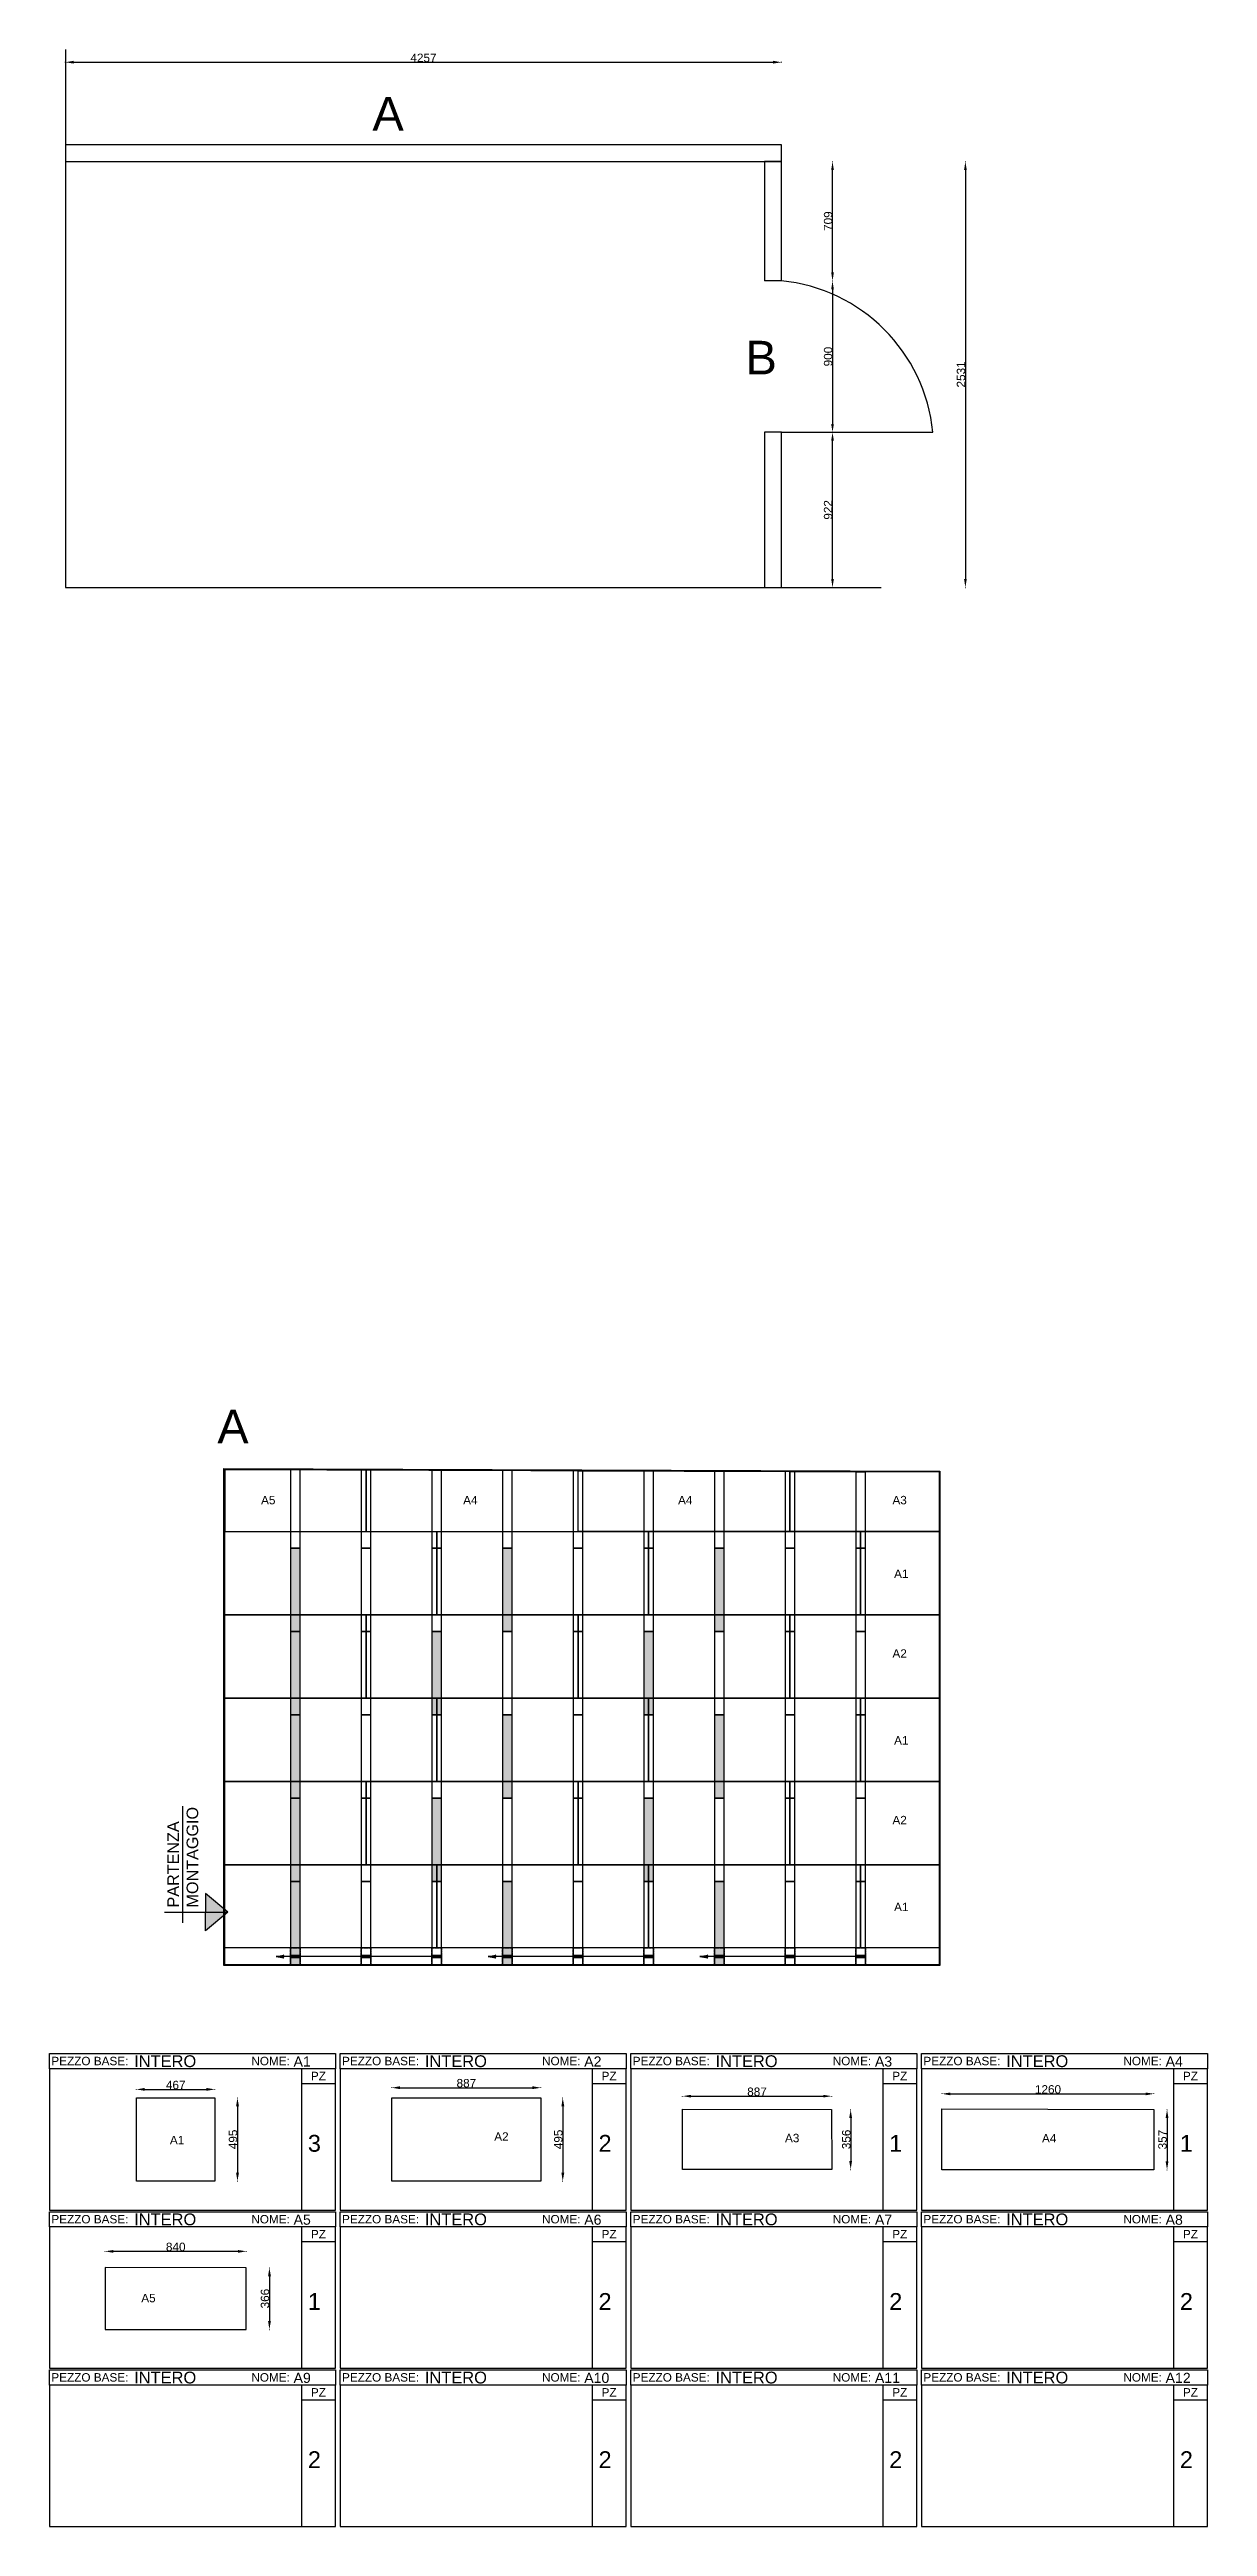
# Model space of a CAD drawing. Header units: millimetres. Extents: x -21857 to 52219, y -34656 to 2347.
# Drawn here: x -21857 to -14973, y -12373 to 2347 of the extents above; entities that cross this region are included whole.
import ezdxf

# ---------------------------------------------------------------- set-up
doc = ezdxf.new("R2010")
doc.units = ezdxf.units.MM
doc.linetypes.add('ACAD_ISO02W100', pattern=[15, 12, -3])
for name, color, linetype in [('- QUOTE', 7, 'Continuous'), ('DISTINTA PRODUZIONE', 7, 'Continuous'), ('FINESTRA', 7, 'Continuous'), ('MURALI CLIENTE', 8, 'ACAD_ISO02W100'), ('NOTE TECNICHE', 7, 'Continuous'), ('OFFSET', 2, 'Continuous'), ('PERIMETRO', 1, 'Continuous')]:
    doc.layers.add(name, color=color, linetype=linetype)
for name, color, linetype, true_color in [('DUETERZI', 7, 'Continuous', 0x009fdf), ('INTERI', 7, 'Continuous', 0x00b51a), ('MURALI', 7, 'Continuous', 0x766a5e), ('PEZZI SU MISURA', 7, 'Continuous', 0xbb1e10), ('TABELLE TAGLIO', 7, 'Continuous', 0x7f868a)]:
    doc.layers.add(name, color=color, linetype=linetype, true_color=true_color)
doc.styles.get("Standard").update_dxf_attribs({"font": 'arial.ttf'})
doc.dimstyles.new('ISO-25', dxfattribs={"dimtxt": 50, "dimasz": 50, "dimexe": 1.25, "dimexo": 0.625, "dimtad": 1, "dimdec": 0, "dimtxsty": 'Standard', "dimcen": 2.5, "dimadec": 0, "dimazin": 0, "dimtfac": 1, "dimtdec": 0, "dimtmove": 0, "dimatfit": 3, "dimfxl": 1, "dimfxlon": 1, "dimarcsym": 0})

msp = doc.modelspace()

# ---------------------------------------------------------------- texts
at = {"layer": 'DISTINTA PRODUZIONE', "char_height": 50, "attachment_point": 1}
for s, insert in [('A5', (-20599.5, -6248.7)), ('A4', (-19398, -6248.7)), ('A4', (-18120.4, -6248.7)), ('A3', (-16845.8, -6248.7)), ('A1', (-16836, -6686.5)), ('A2', (-16845.8, -7160.4)), ('A1', (-16836, -7676.5)), ('A2', (-16845.8, -8150.4)), ('A1', (-16836, -8666.5)), ('A1', (-21141.6, -10051.8)), ('A2', (-19213.2, -10030.7)), ('A3', (-17484.6, -10039.7)), ('A4', (-15956.7, -10041.2)), ('A5', (-21311.7, -10990.7))]:
    msp.add_mtext_dynamic_manual_height_columns(s, width=389.083, gutter_width=1550.9, heights=[0], dxfattribs=dict(at, insert=insert))
at = {"layer": 'FINESTRA', "char_height": 200, "attachment_point": 1}
for s, insert in [('A', (-19937.5, 2064.7)), ('B', (-17719.2, 615.8)), ('A', (-20859.7, -5737))]:
    msp.add_mtext_dynamic_manual_height_columns(s, width=5202.875, gutter_width=1550.9, heights=[0], dxfattribs=dict(at, insert=insert))

# ---------------------------------------------------------------- blocks, each defined once
blk = doc.blocks.new('INTERO FORATO')
at = {"layer": 'MURALI', "transparency": 33554470}
h = blk.add_hatch(color=256, dxfattribs=at)
h.dxf.hatch_style = 1
h.paths.add_polyline_path([(449, -100), (420, -100), (420, -495), (391, -495), (391, -595), (449, -595)])
h.paths.add_polyline_path([(420, -100), (391, -100), (391, -495), (420, -495)])
at = {"layer": 'MURALI', "true_color": 0x636466, "transparency": 33554687}
h = blk.add_hatch(color=251, dxfattribs=at)
h.dxf.hatch_style = 1
h.paths.add_polyline_path([(342, -545), (305, -545), (352, -553)])
h.paths.add_polyline_path([(352, -537), (305, -545), (342, -545)])
blk.add_lwpolyline([(0, 0), (1260, 0), (1260, -495), (0, -495), (0, 0)])
at = {"layer": 'MURALI'}
for points in [[(391, -100), (391, -595), (449, -595), (449, -100), (391, -100)], [(811, -100), (811, -595), (869, -595), (869, -100), (811, -100)], [(1231, -100), (1231, -595), (1289, -595), (1289, -100), (1231, -100)]]:
    blk.add_lwpolyline(points, dxfattribs=at)
at = {"layer": 'MURALI', "color": 251, "true_color": 0x636466}
for points in [[(305, -545), (352, -537)], [(1289, -545), (305, -545)], [(305, -545), (352, -553)], [(352, -537), (342, -545), (352, -553)]]:
    blk.add_lwpolyline(points, dxfattribs=at)
at = {"layer": 'MURALI'}
for points in [[(391, -537), (449, -537), (449, -553), (391, -553)], [(811, -537), (869, -537), (869, -553), (811, -553)], [(1231, -537), (1289, -537), (1289, -553), (1231, -553)]]:
    blk.add_lwpolyline(points, close=True, dxfattribs=at)
at = {"layer": 'MURALI CLIENTE'}
for points in [[(391, -495), (449, -495), (449, -595), (391, -595)], [(811, -495), (869, -495), (869, -595), (811, -595)], [(1231, -495), (1289, -495), (1289, -595), (1231, -595)]]:
    blk.add_lwpolyline(points, close=True, dxfattribs=at)
blk = doc.blocks.new('INTERO')
at = {"layer": 'MURALI', "transparency": 33554470}
h = blk.add_hatch(color=256, dxfattribs=at)
h.dxf.hatch_style = 1
h.paths.add_polyline_path([(428, -100), (399, -100), (399, -495), (370, -495), (370, -595), (428, -595)])
h.paths.add_polyline_path([(399, -100), (370, -100), (370, -495), (399, -495)])
blk.add_lwpolyline([(-21, 0), (1239, 0), (1239, -495), (-21, -495), (-21, 0)])
at = {"layer": 'MURALI'}
for points in [[(370, -100), (370, -595), (428, -595), (428, -100), (370, -100)], [(790, -100), (790, -595), (848, -595), (848, -100), (790, -100)], [(1210, -100), (1210, -595), (1268, -595), (1268, -100), (1210, -100)]]:
    blk.add_lwpolyline(points, dxfattribs=at)
blk = doc.blocks.new('DUETERZI')
at = {"layer": 'MURALI', "transparency": 33554470}
h = blk.add_hatch(color=256, dxfattribs=at)
h.dxf.hatch_style = 1
h.paths.add_polyline_path([(377, -595), (435, -595)], flags=17)
h.paths.add_polyline_path([(377, -595), (435, -595), (435, -100), (377, -100)])
blk.add_lwpolyline([(-14, 0), (826, 0), (826, -495), (-14, -495), (-14, 0)])
at = {"layer": 'MURALI'}
for points in [[(377, -100), (377, -595), (435, -595), (435, -100), (377, -100)], [(797, -100), (797, -595), (855, -595), (855, -100), (797, -100)]]:
    blk.add_lwpolyline(points, dxfattribs=at)
blk = doc.blocks.new('TABELLA PEZZI')
at = {"layer": 'TABELLE TAGLIO'}
for points in [[(0, 0), (0, 90), (1700, 90), (1700, 0), (0, 0)], [(1500, -840), (1700, -840), (1700, 0), (1500, 0)], [(1700, -89), (1500, -89)]]:
    blk.add_lwpolyline(points, dxfattribs=at)
blk.add_lwpolyline([(0, -840), (1500, -840), (1500, 0), (0, 0)], close=True, dxfattribs=at)
for tag, p, height in [('DERIVAZIONE', (503, 10), 70), ('NOME', (1451, 13), 60), ('QUANTITA', (1536, -493), 100)]:
    blk.add_attdef(tag, p, '', height=height)
for s, p in [('PEZZO BASE:', (11, 21)), ('NOME:', (1200, 21)), ('PZ', (1554, -68))]:
    blk.add_text(s, height=50, dxfattribs=at).set_placement(p)
blk = doc.blocks.new('*D48')
at = {"layer": '- QUOTE', "color": 0, "lineweight": -2, "transparency": 16777216}
for p, q in [((-21341, -9777), (-21341, -9774)), ((-21291, -9776), (-20924, -9776)), ((-20874, -9777), (-20874, -9774))]:
    blk.add_line(p, q, dxfattribs=at)
at = {"layer": '- QUOTE', "color": 0, "transparency": 16777216}
for points in [[(-21291, -9767), (-21291, -9784), (-21341, -9776)], [(-20924, -9767), (-20924, -9784), (-20874, -9776)]]:
    blk.add_solid(points, dxfattribs=at)
at = {"layer": 'Defpoints', "color": 0, "transparency": 16777216}
for p in [(-21341, -9826), (-20874, -9776), (-20874, -9826)]:
    blk.add_point(p, dxfattribs=at)
at = {"layer": '- QUOTE', "color": 0, "transparency": 16777216, "insert": (-21107, -9750), "char_height": 50, "attachment_point": 5}
blk.add_mtext('467', dxfattribs=at)
blk = doc.blocks.new('*D49')
at = {"layer": '- QUOTE', "color": 0, "lineweight": -2, "transparency": 16777216}
for p, q in [((-20741, -9826), (-20739, -9826)), ((-20740, -9876), (-20740, -10271)), ((-20741, -10321), (-20739, -10321))]:
    blk.add_line(p, q, dxfattribs=at)
at = {"layer": '- QUOTE', "color": 0, "transparency": 16777216}
for points in [[(-20748, -9876), (-20731, -9876), (-20740, -9826)], [(-20748, -10271), (-20731, -10271), (-20740, -10321)]]:
    blk.add_solid(points, dxfattribs=at)
at = {"layer": 'Defpoints', "color": 0, "transparency": 16777216}
for p in [(-20874, -9826), (-20874, -10321), (-20740, -10321)]:
    blk.add_point(p, dxfattribs=at)
at = {"layer": '- QUOTE', "color": 0, "transparency": 16777216, "insert": (-20766, -10073), "char_height": 50, "attachment_point": 5, "rotation": 90}
blk.add_mtext('495', dxfattribs=at)
blk = doc.blocks.new('*D50')
at = {"layer": '- QUOTE', "color": 0, "lineweight": -2, "transparency": 16777216}
for p, q in [((-19823, -9767), (-19823, -9764)), ((-19773, -9766), (-18986, -9766)), ((-18936, -9767), (-18936, -9764))]:
    blk.add_line(p, q, dxfattribs=at)
at = {"layer": '- QUOTE', "color": 0, "transparency": 16777216}
for points in [[(-19773, -9757), (-19773, -9774), (-19823, -9766)], [(-18986, -9757), (-18986, -9774), (-18936, -9766)]]:
    blk.add_solid(points, dxfattribs=at)
at = {"layer": 'Defpoints', "color": 0, "transparency": 16777216}
for p in [(-19823, -9826), (-18936, -9766), (-18936, -9826)]:
    blk.add_point(p, dxfattribs=at)
at = {"layer": '- QUOTE', "color": 0, "transparency": 16777216, "insert": (-19379, -9739), "char_height": 50, "attachment_point": 5}
blk.add_mtext('887', dxfattribs=at)
blk = doc.blocks.new('*D51')
at = {"layer": '- QUOTE', "color": 0, "lineweight": -2, "transparency": 16777216}
for p, q in [((-18807, -9826), (-18805, -9826)), ((-18806, -9876), (-18806, -10271)), ((-18807, -10321), (-18805, -10321))]:
    blk.add_line(p, q, dxfattribs=at)
at = {"layer": '- QUOTE', "color": 0, "transparency": 16777216}
for points in [[(-18814, -9876), (-18797, -9876), (-18806, -9826)], [(-18814, -10271), (-18797, -10271), (-18806, -10321)]]:
    blk.add_solid(points, dxfattribs=at)
at = {"layer": 'Defpoints', "color": 0, "transparency": 16777216}
for p in [(-18936, -9826), (-18936, -10321), (-18806, -10321)]:
    blk.add_point(p, dxfattribs=at)
at = {"layer": '- QUOTE', "color": 0, "transparency": 16777216, "insert": (-18832, -10073), "char_height": 50, "attachment_point": 5, "rotation": 90}
blk.add_mtext('495', dxfattribs=at)
blk = doc.blocks.new('*D52')
at = {"layer": '- QUOTE', "color": 0, "lineweight": -2, "transparency": 16777216}
for p, q in [((-18094, -9817), (-18094, -9815)), ((-18044, -9816), (-17257, -9816)), ((-17207, -9817), (-17207, -9815))]:
    blk.add_line(p, q, dxfattribs=at)
at = {"layer": '- QUOTE', "color": 0, "transparency": 16777216}
for points in [[(-18044, -9808), (-18044, -9824), (-18094, -9816)], [(-17257, -9808), (-17257, -9824), (-17207, -9816)]]:
    blk.add_solid(points, dxfattribs=at)
at = {"layer": 'Defpoints', "color": 0, "transparency": 16777216}
for p in [(-17207, -9816), (-18094, -9894), (-17207, -9893)]:
    blk.add_point(p, dxfattribs=at)
at = {"layer": '- QUOTE', "color": 0, "transparency": 16777216, "insert": (-17651, -9790), "char_height": 50, "attachment_point": 5}
blk.add_mtext('887', dxfattribs=at)
blk = doc.blocks.new('*D53')
at = {"layer": '- QUOTE', "color": 0, "lineweight": -2, "transparency": 16777216}
for p, q in [((-17095, -9896), (-17093, -9896)), ((-17094, -9946), (-17094, -10201)), ((-17095, -10251), (-17093, -10251))]:
    blk.add_line(p, q, dxfattribs=at)
at = {"layer": '- QUOTE', "color": 0, "transparency": 16777216}
for points in [[(-17103, -9946), (-17086, -9946), (-17094, -9896)], [(-17103, -10201), (-17086, -10201), (-17094, -10251)]]:
    blk.add_solid(points, dxfattribs=at)
at = {"layer": 'Defpoints', "color": 0, "transparency": 16777216}
for p in [(-17207, -9896), (-17207, -10251), (-17094, -10251)]:
    blk.add_point(p, dxfattribs=at)
at = {"layer": '- QUOTE', "color": 0, "transparency": 16777216, "insert": (-17120, -10073), "char_height": 50, "attachment_point": 5, "rotation": 90}
blk.add_mtext('356', dxfattribs=at)
blk = doc.blocks.new('*D54')
at = {"layer": '- QUOTE', "color": 0, "lineweight": -2, "transparency": 16777216}
for p, q in [((-16551, -9803), (-16551, -9801)), ((-16501, -9802), (-15341, -9802)), ((-15291, -9803), (-15291, -9801))]:
    blk.add_line(p, q, dxfattribs=at)
at = {"layer": '- QUOTE', "color": 0, "transparency": 16777216}
for points in [[(-16501, -9794), (-16501, -9811), (-16551, -9802)], [(-15341, -9794), (-15341, -9811), (-15291, -9802)]]:
    blk.add_solid(points, dxfattribs=at)
at = {"layer": 'Defpoints', "color": 0, "transparency": 16777216}
for p in [(-15291, -9802), (-16551, -9891), (-15291, -9891)]:
    blk.add_point(p, dxfattribs=at)
at = {"layer": '- QUOTE', "color": 0, "transparency": 16777216, "insert": (-15921, -9776), "char_height": 50, "attachment_point": 5}
blk.add_mtext('1260', dxfattribs=at)
blk = doc.blocks.new('*D55')
at = {"layer": '- QUOTE', "color": 0, "lineweight": -2, "transparency": 16777216}
for p, q in [((-15214, -9896), (-15212, -9896)), ((-15213, -9946), (-15213, -10203)), ((-15214, -10253), (-15212, -10253))]:
    blk.add_line(p, q, dxfattribs=at)
at = {"layer": '- QUOTE', "color": 0, "transparency": 16777216}
for points in [[(-15222, -9946), (-15205, -9946), (-15213, -9896)], [(-15222, -10203), (-15205, -10203), (-15213, -10253)]]:
    blk.add_solid(points, dxfattribs=at)
at = {"layer": 'Defpoints', "color": 0, "transparency": 16777216}
for p in [(-15291, -9896), (-15291, -10253), (-15213, -10253)]:
    blk.add_point(p, dxfattribs=at)
at = {"layer": '- QUOTE', "color": 0, "transparency": 16777216, "insert": (-15240, -10074), "char_height": 50, "attachment_point": 5, "rotation": 90}
blk.add_mtext('357', dxfattribs=at)
blk = doc.blocks.new('*D56')
at = {"layer": '- QUOTE', "color": 0, "lineweight": -2, "transparency": 16777216}
for p, q in [((-21527, -10739), (-21527, -10737)), ((-21477, -10738), (-20737, -10738)), ((-20687, -10739), (-20687, -10737))]:
    blk.add_line(p, q, dxfattribs=at)
at = {"layer": '- QUOTE', "color": 0, "transparency": 16777216}
for points in [[(-21477, -10730), (-21477, -10747), (-21527, -10738)], [(-20737, -10730), (-20737, -10747), (-20687, -10738)]]:
    blk.add_solid(points, dxfattribs=at)
at = {"layer": 'Defpoints', "color": 0, "transparency": 16777216}
for p in [(-20687, -10738), (-21527, -10833), (-20687, -10833)]:
    blk.add_point(p, dxfattribs=at)
at = {"layer": '- QUOTE', "color": 0, "transparency": 16777216, "insert": (-21107, -10712), "char_height": 50, "attachment_point": 5}
blk.add_mtext('840', dxfattribs=at)
blk = doc.blocks.new('*D57')
at = {"layer": '- QUOTE', "color": 0, "lineweight": -2, "transparency": 16777216}
for p, q in [((-20551, -10836), (-20549, -10836)), ((-20550, -10886), (-20550, -11152)), ((-20551, -11202), (-20549, -11202))]:
    blk.add_line(p, q, dxfattribs=at)
at = {"layer": '- QUOTE', "color": 0, "transparency": 16777216}
for points in [[(-20558, -10886), (-20541, -10886), (-20550, -10836)], [(-20558, -11152), (-20541, -11152), (-20550, -11202)]]:
    blk.add_solid(points, dxfattribs=at)
at = {"layer": 'Defpoints', "color": 0, "transparency": 16777216}
for p in [(-20687, -10836), (-20687, -11202), (-20550, -11202)]:
    blk.add_point(p, dxfattribs=at)
at = {"layer": '- QUOTE', "color": 0, "transparency": 16777216, "insert": (-20576, -11019), "char_height": 50, "attachment_point": 5, "rotation": 90}
blk.add_mtext('366', dxfattribs=at)
blk = doc.blocks.new('PARTENZA MONTAGGIO')
at = {"layer": 'NOTE TECNICHE'}
h = blk.add_hatch(color=3, dxfattribs=at)
h.dxf.hatch_style = 1
h.paths.add_polyline_path([(29.6, -347), (116.6, -274.7), (29.6, -274.7)])
h.paths.add_polyline_path([(29.6, -274.7), (116.6, -274.7), (29.6, -202.4)])
at = {"layer": 'NOTE TECNICHE', "color": 3}
for points in [[(-58.3, -315.9), (-58.3, 137.3)], [(-129.7, -274.7), (116.6, -274.7), (29.6, -202.4), (29.6, -274.7)], [(-129.7, -274.7), (116.6, -274.7), (29.6, -347), (29.6, -274.7)]]:
    blk.add_lwpolyline(points, dxfattribs=at)
at = {"layer": 'NOTE TECNICHE', "insert": (-118.7, -256.3), "char_height": 45, "attachment_point": 1, "rotation": 90}
blk.add_mtext_dynamic_manual_height_columns('PARTENZA MONTAGGIO', width=465.264, gutter_width=2326.3, heights=[0], dxfattribs=at)
blk = doc.blocks.new('*D167')
at = {"layer": '- QUOTE', "color": 0, "lineweight": -2, "transparency": 16777216}
for p, q in [((-21763, 2270), (-21763, 2273)), ((-21713, 2271), (-17556, 2271)), ((-17506, 2270), (-17506, 2273))]:
    blk.add_line(p, q, dxfattribs=at)
at = {"layer": '- QUOTE', "color": 0, "transparency": 16777216}
for points in [[(-21713, 2280), (-21713, 2263), (-21763, 2271)], [(-17556, 2280), (-17556, 2263), (-17506, 2271)]]:
    blk.add_solid(points, dxfattribs=at)
at = {"layer": 'Defpoints', "color": 0, "transparency": 16777216}
for p in [(-17506, 2271), (-21763, 1781), (-17506, 1781)]:
    blk.add_point(p, dxfattribs=at)
at = {"layer": '- QUOTE', "color": 0, "transparency": 16777216, "insert": (-19634, 2297), "char_height": 50, "attachment_point": 5}
blk.add_mtext('4257', dxfattribs=at)
blk = doc.blocks.new('*D168')
at = {"layer": '- QUOTE', "color": 0, "lineweight": -2, "transparency": 16777216}
for p, q in [((-16413, 1681), (-16411, 1681)), ((-16412, 1631), (-16412, -800)), ((-16413, -850), (-16411, -850))]:
    blk.add_line(p, q, dxfattribs=at)
at = {"layer": '- QUOTE', "color": 0, "transparency": 16777216}
for points in [[(-16420, 1631), (-16404, 1631), (-16412, 1681)], [(-16420, -800), (-16404, -800), (-16412, -850)]]:
    blk.add_solid(points, dxfattribs=at)
at = {"layer": 'Defpoints', "color": 0, "transparency": 16777216}
for p in [(-17506, 1681), (-17506, -850), (-16412, -850)]:
    blk.add_point(p, dxfattribs=at)
at = {"layer": '- QUOTE', "color": 0, "transparency": 16777216, "insert": (-16438, 416), "char_height": 50, "attachment_point": 5, "rotation": 90}
blk.add_mtext('2531', dxfattribs=at)
blk = doc.blocks.new('*D169')
at = {"layer": '- QUOTE', "color": 0, "lineweight": -2, "transparency": 16777216}
for p, q in [((-17203, 972), (-17201, 972)), ((-17202, 922), (-17202, 122)), ((-17203, 72), (-17201, 72))]:
    blk.add_line(p, q, dxfattribs=at)
at = {"layer": '- QUOTE', "color": 0, "transparency": 16777216}
for points in [[(-17210, 922), (-17194, 922), (-17202, 972)], [(-17210, 122), (-17194, 122), (-17202, 72)]]:
    blk.add_solid(points, dxfattribs=at)
at = {"layer": 'Defpoints', "color": 0, "transparency": 16777216}
for p in [(-17606, 972), (-17606, 72), (-17202, 72)]:
    blk.add_point(p, dxfattribs=at)
at = {"layer": '- QUOTE', "color": 0, "transparency": 16777216, "insert": (-17228, 522), "char_height": 50, "attachment_point": 5, "rotation": 90}
blk.add_mtext('900', dxfattribs=at)
blk = doc.blocks.new('*D170')
at = {"layer": '- QUOTE', "color": 0, "lineweight": -2, "transparency": 16777216}
for p, q in [((-17203, 1681), (-17201, 1681)), ((-17202, 1022), (-17202, 1631)), ((-17203, 972), (-17201, 972))]:
    blk.add_line(p, q, dxfattribs=at)
at = {"layer": '- QUOTE', "color": 0, "transparency": 16777216}
for points in [[(-17210, 1631), (-17194, 1631), (-17202, 1681)], [(-17210, 1022), (-17194, 1022), (-17202, 972)]]:
    blk.add_solid(points, dxfattribs=at)
at = {"layer": 'Defpoints', "color": 0, "transparency": 16777216}
for p in [(-17506, 1681), (-17202, 1681), (-17506, 972)]:
    blk.add_point(p, dxfattribs=at)
at = {"layer": '- QUOTE', "color": 0, "transparency": 16777216, "insert": (-17228, 1327), "char_height": 50, "attachment_point": 5, "rotation": 90}
blk.add_mtext('709', dxfattribs=at)
blk = doc.blocks.new('*D171')
at = {"layer": '- QUOTE', "color": 0, "lineweight": -2, "transparency": 16777216}
for p, q in [((-17203, 72), (-17201, 72)), ((-17202, -800), (-17202, 22)), ((-17203, -850), (-17201, -850))]:
    blk.add_line(p, q, dxfattribs=at)
at = {"layer": '- QUOTE', "color": 0, "transparency": 16777216}
for points in [[(-17210, 22), (-17194, 22), (-17202, 72)], [(-17210, -800), (-17194, -800), (-17202, -850)]]:
    blk.add_solid(points, dxfattribs=at)
at = {"layer": 'Defpoints', "color": 0, "transparency": 16777216}
for p in [(-17506, 72), (-17202, 72), (-17506, -850)]:
    blk.add_point(p, dxfattribs=at)
at = {"layer": '- QUOTE', "color": 0, "transparency": 16777216, "insert": (-17228, -389), "char_height": 50, "attachment_point": 5, "rotation": 90}
blk.add_mtext('922', dxfattribs=at)

# ---------------------------------------------------------------- dimensions: what is measured, and where the dimension line sits
at = {"layer": '- QUOTE'}
for base, p1, p2, picture, middle in [((-17505.8, 2271.3), (-21762.8, 1781.3), (-17505.8, 1781.3), '*D167', (-19634.3, 2297.4)), ((-18935.6, -9765.6), (-19822.6, -9825.6), (-18935.6, -9825.6), '*D50', (-19379.1, -9739.5)), ((-20873.8, -9775.7), (-21340.8, -9825.6), (-20873.8, -9825.6), '*D48', (-21107.3, -9749.6)), ((-17207.4909, -9816.0225), (-18093.9958, -9894.1365), (-17207.4909, -9892.9117), '*D52', (-17650.7433, -9789.8688)), ((-15291.5, -9802.2), (-16551.5, -9891.2), (-15291.5, -9891.2), '*D54', (-15921.5, -9776.1)), ((-20687.3, -10738.3), (-21527.3, -10833.3), (-20687.3, -10833.3), '*D56', (-21107.3, -10712.2))]:
    dim = msp.add_linear_dim(base=base, p1=p1, p2=p2, dimstyle='ISO-25', dxfattribs=at)
    dim.commit()
    dim.dimension.update_dxf_attribs({"geometry": picture, "text_midpoint": middle})
for base, p1, p2, picture, middle in [((-16412.1, -849.7), (-17505.8, 1681.3), (-17505.8, -849.7), '*D168', (-16438.3, 415.8)), ((-17202.1, 1681.3), (-17505.8, 972.3), (-17505.8, 1681.3), '*D170', (-17228.3, 1326.8)), ((-17202.1, 72.3), (-17605.8, 972.3), (-17605.8, 72.3), '*D169', (-17228.3, 522.3)), ((-17202.1, 72.3), (-17505.8, -849.7), (-17505.8, 72.3), '*D171', (-17228.3, -388.7)), ((-20739.8, -10320.6), (-20873.8, -9825.6), (-20873.8, -10320.6), '*D49', (-20765.9, -10073.1)), ((-18805.8, -10320.6), (-18935.6, -9825.6), (-18935.6, -10320.6), '*D51', (-18832, -10073.1)), ((-17094.3, -10251.3), (-17207.5, -9895.7), (-17207, -10251.3), '*D53', (-17120.5, -10073.5)), ((-15213.5, -10252.8), (-15291.5, -9895.7), (-15291.5, -10252.8), '*D55', (-15239.6, -10074.2)), ((-20549.8, -11202.3), (-20687.3, -10836.3), (-20687.3, -11202.3), '*D57', (-20575.9, -11019.3))]:
    dim = msp.add_linear_dim(base=base, p1=p1, p2=p2, angle=90, dimstyle='ISO-25', dxfattribs=at)
    dim.commit()
    dim.dimension.update_dxf_attribs({"geometry": picture, "text_midpoint": middle})

# ---------------------------------------------------------------- linework, layer by layer
at = {"layer": 'MURALI'}
for points in [[(-20424.2, -6560.3), (-20366.2, -6560.3), (-20366.1, -6092.8), (-20424.1, -6092.8)], [(-20004.2, -6560.3), (-19946.2, -6560.3), (-19946.1, -6094.3), (-20004.1, -6094.3)], [(-19584.2, -6560.3), (-19526.2, -6560.3), (-19526.1, -6095.8), (-19584.1, -6095.8)], [(-19164.2, -6560.3), (-19106.2, -6560.3), (-19106.1, -6097.3), (-19164.1, -6097.3)], [(-18744.2, -6560.3), (-18686.2, -6560.3), (-18686.2, -6098.8), (-18744.2, -6098.8)], [(-18324.2, -6560.3), (-18266.2, -6560.3), (-18266.1, -6100.2), (-18324.1, -6100.2)], [(-17904.2, -6560.3), (-17846.2, -6560.3), (-17846.2, -6102.3), (-17904.2, -6102.3)], [(-17484.2, -6560.3), (-17426.2, -6560.3), (-17426.2, -6103.5), (-17484.2, -6103.5)], [(-17064.2, -6560.3), (-17006.2, -6560.3), (-17006.2, -6106.8), (-17064.2, -6106.8)], [(-17064.2, -7550.3), (-17006.2, -7550.3), (-17006.2, -7055.3), (-17064.2, -7055.3)], [(-17064.2, -8540.3), (-17006.2, -8540.3), (-17006.2, -8045.3), (-17064.2, -8045.3)]]:
    msp.add_lwpolyline(points, close=True, dxfattribs=at)
at = {"layer": 'OFFSET'}
msp.add_lwpolyline([(-20815.2, -6091.4), (-16568.2, -6106.3), (-16568.2, -9035.3), (-20815.2, -9035.3)], close=True, dxfattribs=at)
at = {"layer": 'PERIMETRO', "color": 252, "true_color": 0x939598}
for points in [[(-21762.8, 2346.7), (-21762.8, -849.7)], [(-21762.8, -849.7), (-16912.7, -849.7)]]:
    msp.add_lwpolyline(points, dxfattribs=at)
at = {"layer": 'PERIMETRO', "color": 4}
for points in [[(-21762.8, 1681.3), (-17505.8, 1681.3), (-17505.8, 1781.3), (-21762.8, 1781.3), (-21762.8, 1681.3)], [(-17605.8, 1681.3), (-17605.8, 972.3)], [(-17505.8, 972.3), (-17505.8, 1681.3), (-17605.8, 1681.3)], [(-17505.8, 972.3), (-17605.8, 972.3)], [(-17505.8, 72.3), (-17605.8, 72.3)], [(-17605.8, 72.3), (-17605.8, -849.7), (-17505.8, -849.7), (-17505.8, 72.3)], [(-17505.8, 72.3), (-16605.8, 72.3)]]:
    msp.add_lwpolyline(points, dxfattribs=at)
at = {"layer": 'PERIMETRO'}
msp.add_lwpolyline([(-20820.2, -6086.3), (-16563.2, -6101.3), (-16563.2, -9040.3), (-20820.2, -9040.3), (-20820.2, -6086.3)], dxfattribs=at)
at = {"layer": 'PERIMETRO', "color": 4}
msp.add_arc((-17604.2, -26.1), 1003.3, 5.62944, 84.37056, dxfattribs=at)
at = {"layer": 'PEZZI SU MISURA'}
for points in [[(-19975.2, -6094.3), (-20815.2, -6091.4), (-20815.2, -6460.3), (-19975.2, -6460.3), (-19975.2, -6094.3)], [(-18715.2, -6098.8), (-19975.2, -6094.3), (-19975.2, -6460.3), (-18715.2, -6460.3), (-18715.2, -6098.8)], [(-18715.2, -6098.8), (-17455.2, -6103.2), (-17455.2, -6460.3), (-18715.2, -6460.3), (-18715.2, -6098.8)], [(-17455.2, -6103.2), (-16568.7, -6104.8), (-16568.2, -6460.3), (-17455.2, -6460.3), (-17455.2, -6103.2)], [(-17035.2, -6460.3), (-16568.2, -6460.3), (-16568.2, -6955.3), (-17035.2, -6955.3), (-17035.2, -6460.3)], [(-17455.2, -6955.3), (-16568.2, -6955.3), (-16568.2, -7450.3), (-17455.2, -7450.3), (-17455.2, -6955.3)], [(-17035.2, -7450.3), (-16568.2, -7450.3), (-16568.2, -7945.3), (-17035.2, -7945.3), (-17035.2, -7450.3)], [(-17455.2, -7945.3), (-16568.2, -7945.3), (-16568.2, -8440.3), (-17455.2, -8440.3), (-17455.2, -7945.3)], [(-17035.2, -8440.3), (-16568.2, -8440.3), (-16568.2, -8935.3), (-17035.2, -8935.3), (-17035.2, -8440.3)], [(-21340.8, -9825.6), (-20873.8, -9825.6), (-20873.8, -10320.6), (-21340.8, -10320.6), (-21340.8, -9825.6)], [(-19822.6, -9825.6), (-18935.6, -9825.6), (-18935.6, -10320.6), (-19822.6, -10320.6), (-19822.6, -9825.6)], [(-18094, -9894.1), (-17207.5, -9895.7), (-17207, -10251.3), (-18094, -10251.3), (-18094, -9894.1)], [(-16551.5, -9891.2), (-15291.5, -9895.7), (-15291.5, -10252.8), (-16551.5, -10252.8), (-16551.5, -9891.2)], [(-20687.3, -10836.3), (-21527.3, -10833.3), (-21527.3, -11202.3), (-20687.3, -11202.3), (-20687.3, -10836.3)]]:
    msp.add_lwpolyline(points, dxfattribs=at)

# ---------------------------------------------------------------- block references
at = {"layer": 'DUETERZI'}
for p in [(-20801.2, -6955.3), (-20801.2, -7945.3)]:
    msp.add_blockref('DUETERZI', p, dxfattribs=at)
at = {"layer": 'INTERI'}
for name, p in [('INTERO', (-20794.2, -6460.3)), ('INTERO', (-19534.2, -6460.3)), ('INTERO', (-18274.2, -6460.3)), ('INTERO', (-19954.2, -6955.3)), ('INTERO', (-18694.2, -6955.3)), ('INTERO', (-20794.2, -7450.3)), ('INTERO', (-19534.2, -7450.3)), ('INTERO', (-18274.2, -7450.3)), ('INTERO', (-19954.2, -7945.3)), ('INTERO', (-18694.2, -7945.3)), ('INTERO FORATO', (-20815.2, -8440.3)), ('INTERO FORATO', (-19555.2, -8440.3)), ('INTERO FORATO', (-18295.2, -8440.3))]:
    msp.add_blockref(name, p, dxfattribs=at)
at = {"layer": 'NOTE TECNICHE', "xscale": 1.527824448659311, "yscale": 1.527824448659311, "zscale": 1.527824448659311}
msp.add_blockref('PARTENZA MONTAGGIO', (-20975.5, -8303.2), dxfattribs=at)
at = {"layer": 'TABELLE TAGLIO'}
for p, values in [((-21857.3, -9653.1), {'QUANTITA': '3', 'DERIVAZIONE': 'INTERO', 'NOME': 'A1'}), ((-20129.1, -9653.1), {'QUANTITA': '2', 'DERIVAZIONE': 'INTERO', 'NOME': 'A2'}), ((-18400.9, -9653.1), {'QUANTITA': '1', 'DERIVAZIONE': 'INTERO', 'NOME': 'A3'}), ((-16672.8, -9653.1), {'QUANTITA': '1', 'DERIVAZIONE': 'INTERO', 'NOME': 'A4'}), ((-21857.3, -10593.1), {'QUANTITA': '1', 'DERIVAZIONE': 'INTERO', 'NOME': 'A5'}), ((-20129.1, -10593.1), {'QUANTITA': '2', 'DERIVAZIONE': 'INTERO', 'NOME': 'A6'}), ((-18400.9, -10593.1), {'QUANTITA': '2', 'DERIVAZIONE': 'INTERO', 'NOME': 'A7'}), ((-16672.8, -10593.1), {'QUANTITA': '2', 'DERIVAZIONE': 'INTERO', 'NOME': 'A8'}), ((-21857.3, -11533.1), {'QUANTITA': '2', 'DERIVAZIONE': 'INTERO', 'NOME': 'A9'}), ((-20129.1, -11533.1), {'QUANTITA': '2', 'DERIVAZIONE': 'INTERO', 'NOME': 'A10'}), ((-18400.9, -11533.1), {'QUANTITA': '2', 'DERIVAZIONE': 'INTERO', 'NOME': 'A11'}), ((-16672.8, -11533.1), {'QUANTITA': '2', 'DERIVAZIONE': 'INTERO', 'NOME': 'A12'})]:
    msp.add_blockref('TABELLA PEZZI', p, dxfattribs=at).add_auto_attribs(values)

msp.set_redraw_order([(e.dxf.handle, doc.entitydb.next_handle()) for e in msp.query("TEXT MTEXT ATTDEF DIMENSION ARC_DIMENSION")])  # texts and dimensions are drawn at this point

doc.saveas('drawing.dxf')
